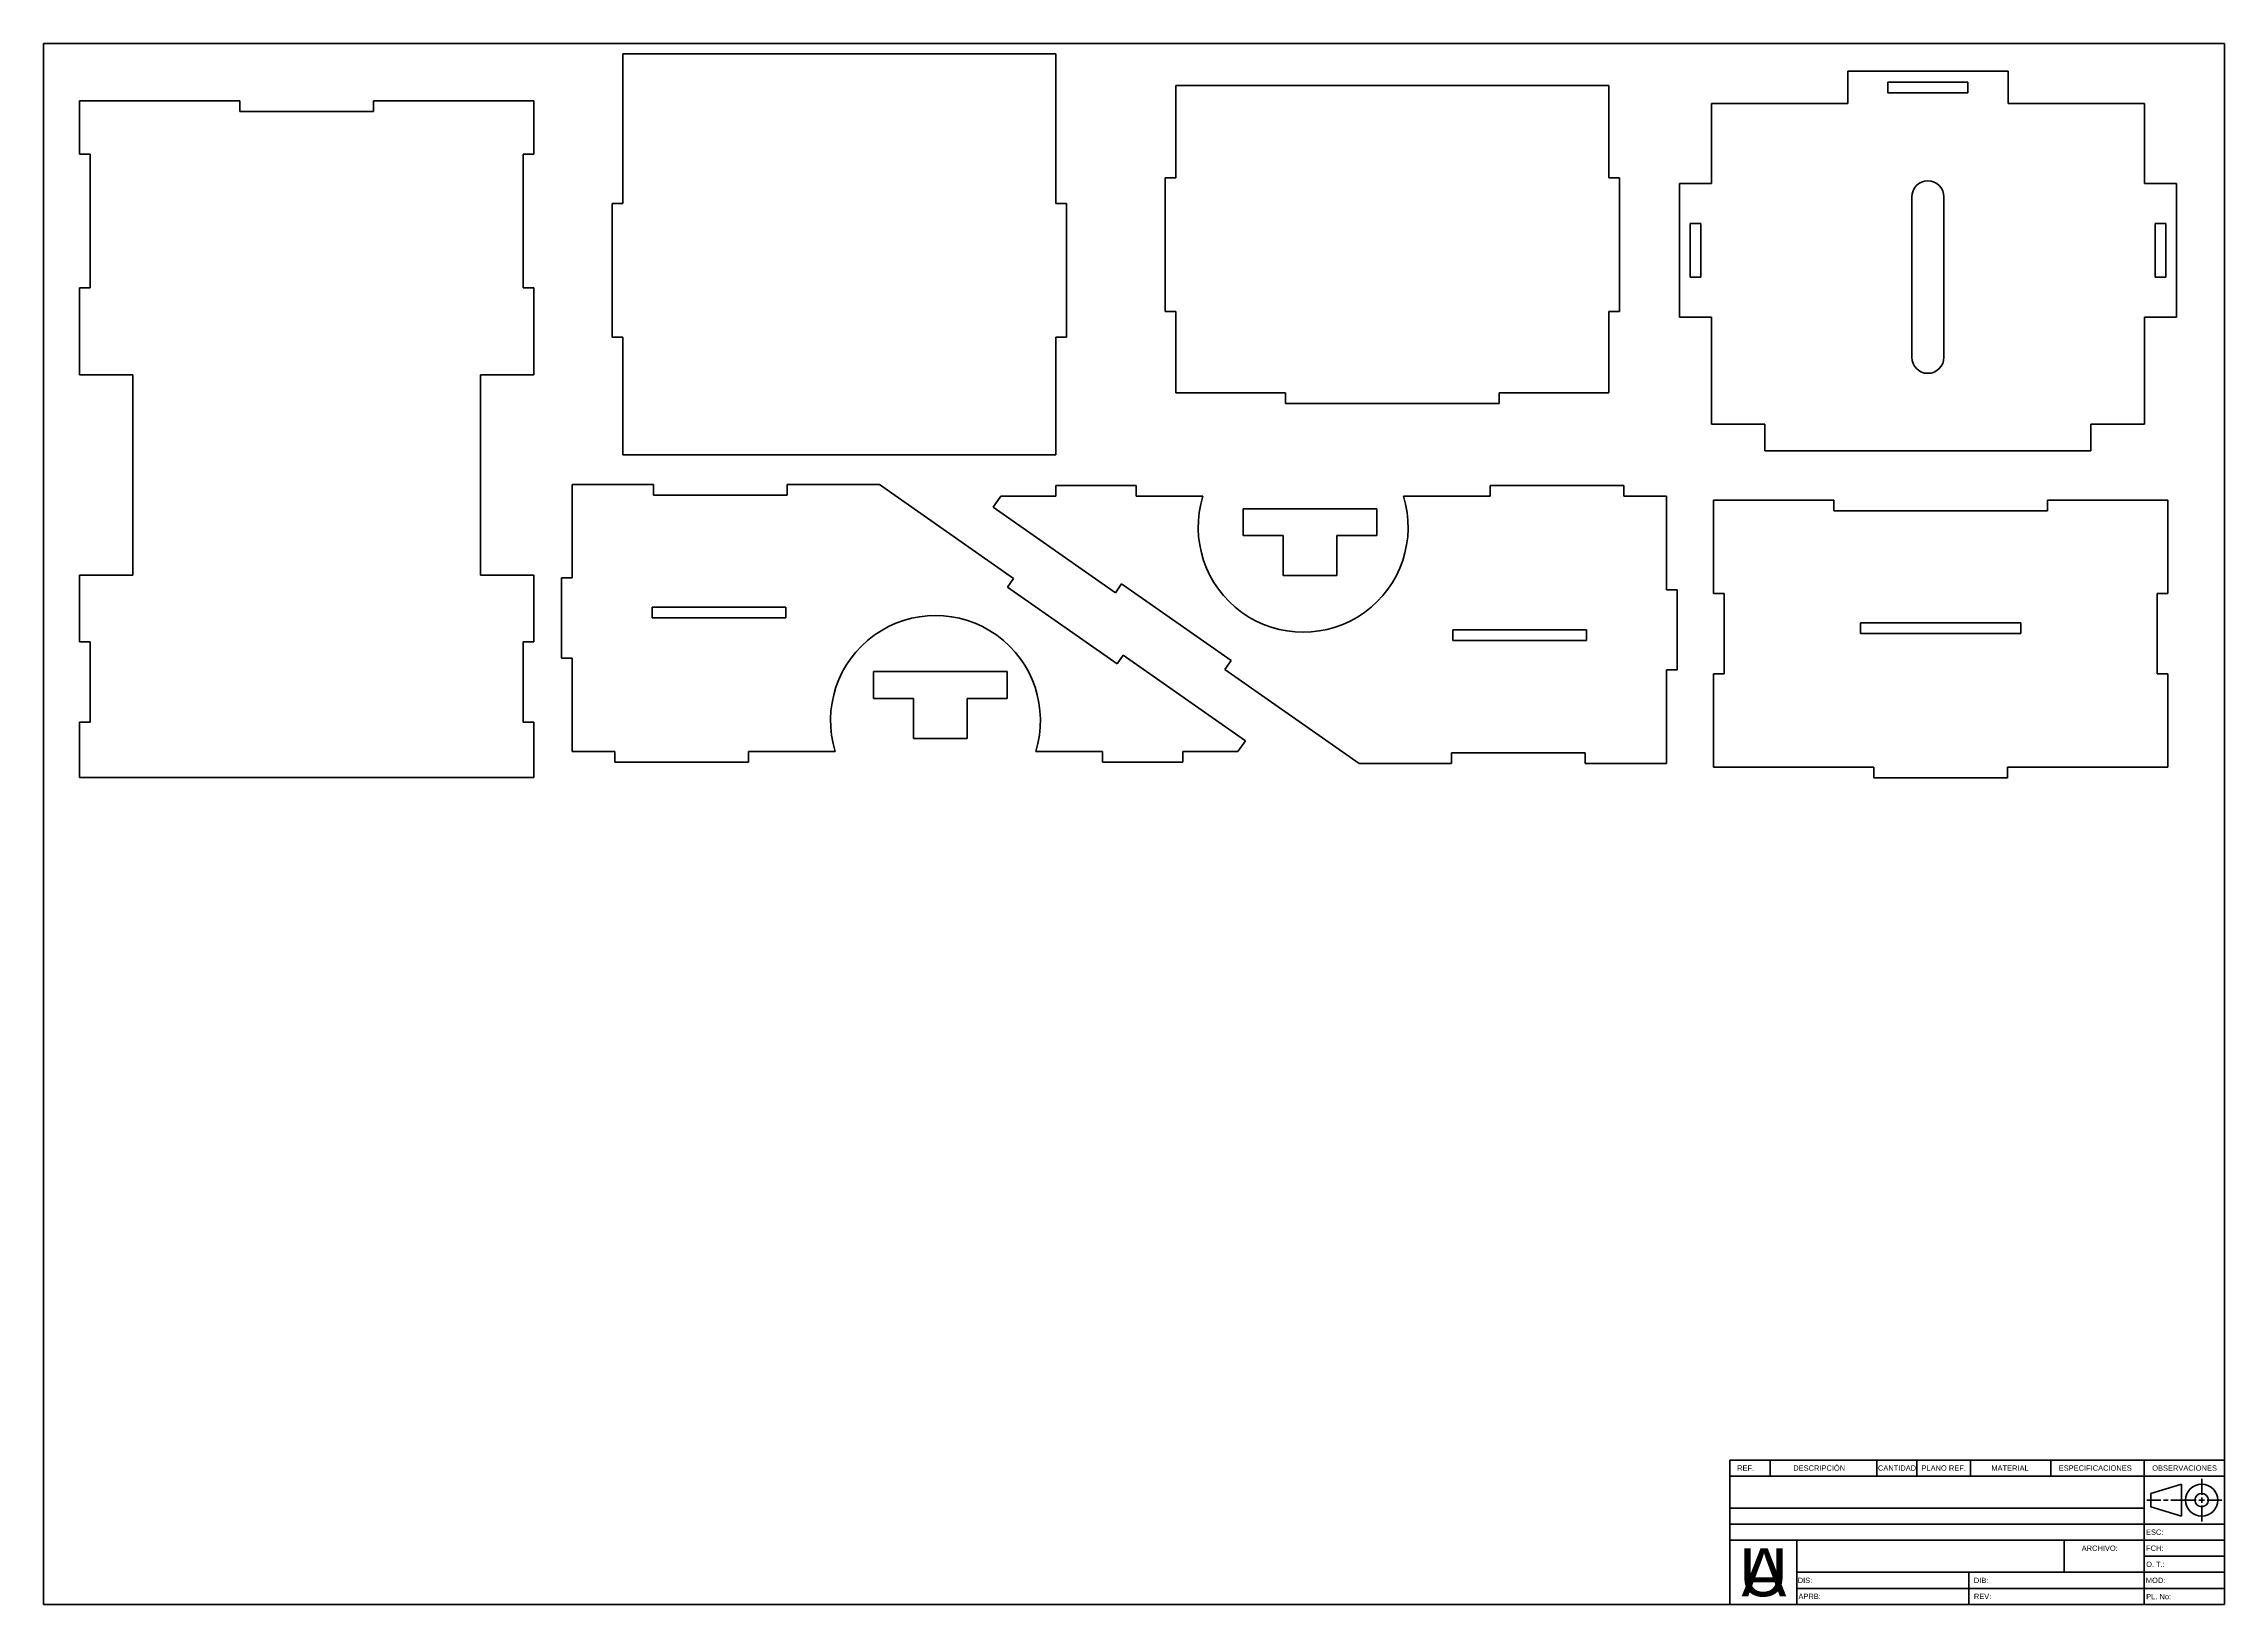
# Model space of a CAD drawing. Header units: millimetres. Extents: x 20 to 836, y 5 to 589.
import ezdxf
from ezdxf.enums import TextEntityAlignment as Align

# ---------------------------------------------------------------- set-up
doc = ezdxf.new("R2010")
doc.units = ezdxf.units.MM
for name, color, linetype, lineweight in [('Border (ISO)', 7, 'Continuous', 70), ('Title (ISO)', 7, 'Continuous', 50), ('Visible (ISO)', 7, 'Continuous', 50)]:
    doc.layers.add(name, color=color, linetype=linetype, lineweight=lineweight)
doc.styles.add('Note Text (ISO)', font='tahoma.ttf')
doc.styles.add('Text Style20', font='arial.ttf')
doc.styles.add('Text Style40', font='arial.ttf')
doc.styles.add('Text Style56', font='arial.ttf')

# ---------------------------------------------------------------- blocks, each defined once
blk = doc.blocks.new('Borders ISO')
at = {"layer": 'Border (ISO)'}
for p, q in [((20, 589), (836, 589)), ((20, 5), (20, 589)), ((836, 589), (836, 5)), ((836, 5), (20, 5))]:
    blk.add_line(p, q, dxfattribs=at)
blk = doc.blocks.new('Title Blocks ISOUdeA')
at = {"layer": 'Title (ISO)'}
for p, q in [((271.71, 174), (86.71, 174)), ((86.71, 174), (86.71, 120)), ((101.71, 168), (101.71, 174)), ((101.71, 174), (101.71, 168)), ((141.69, 174), (141.69, 168)), ((141.69, 174), (141.69, 168)), ((156.69, 174), (156.69, 168)), ((176.69, 174), (176.69, 168)), ((206.71, 174), (206.71, 168)), ((241.71, 120), (241.71, 174)), ((271.71, 120), (271.71, 174)), ((86.71, 168), (271.71, 168)), ((241.71, 168), (271.71, 168)), ((241.71, 150), (241.71, 168)), ((255.71, 165), (244.21, 161.5)), ((255.71, 153), (255.71, 165)), ((263.21, 167), (263.21, 161)), ((271.71, 168), (271.71, 150)), ((86.71, 156), (241.71, 156)), ((247.91, 159), (242.71, 159)), ((244.21, 161.5), (244.21, 156.5)), ((244.21, 156.5), (255.71, 153)), ((250.71, 159), (248.91, 159)), ((261.21, 159), (251.71, 159)), ((262.21, 159), (264.21, 159)), ((263.21, 160), (263.21, 158)), ((263.21, 157), (263.21, 151)), ((265.21, 159), (270.71, 159)), ((86.71, 150), (271.71, 150)), ((271.71, 150), (241.71, 150)), ((86.71, 144), (271.71, 144)), ((86.71, 144), (111.71, 144)), ((86.71, 144), (86.71, 120)), ((111.71, 144), (111.71, 120)), ((211.71, 144), (211.71, 132)), ((271.71, 132), (111.71, 132)), ((176.07, 120), (176.07, 132)), ((241.71, 138), (271.71, 138)), ((111.71, 126), (271.71, 126)), ((86.71, 120), (271.71, 120))]:
    blk.add_line(p, q, dxfattribs=at)
for radius in [6, 2.5]:
    blk.add_circle((263.21, 159), radius, dxfattribs=at)
at = {"layer": 'Title (ISO)', "style": 'Note Text (ISO)'}
for s, insert, char_height, width, attachment_point in [('\\fArial|b0|i0;{\\H2.0000;REF.}', (92.58, 171), 2, 15.0045, 5), ('\\fArial|b0|i0;{\\H2.0000;DESCRIPCIÓN}', (120.09, 171), 2, 40.0397, 5), ('\\fArial|b0|i0;{\\H2.0000;CANTIDAD}', (149.23, 171), 2, 15.0033, 5), ('\\fArial|b0|i0;{\\H2.0000;PLANO REF.}', (166.68, 171), 2, 20.0141, 5), ('\\fArial|b0|i0;{\\H2.0000;MATERIAL}', (191.5, 171), 2, 30.0011, 5), ('\\fArial|b0|i0;{\\H2.0000;ESPECIFICACIONES}', (223.38, 171), 2, 33.3891, 5), ('\\fArial|b0|i0;{\\H2.0000;OBSERVACIONES}', (256.81, 171), 2, 29.9491, 5), ('\\fArial|b0|i0;{\\H2.0000;ESC:}', (245.65, 147), 2, 6.6713, 5), ('\\fArial|b0|i0;{\\H18.0000;U}', (90.17, 141.01), 18, 23.3668, 1), ('\\fArial|b0|i0;{\\H2.0000;ARCHIVO:}', (225.07, 141), 2, 30, 5), ('\\fArial|b0|i0;{\\H2.0000;FCH:}', (245.64, 141), 2, 6.6713, 5), ('\\fArial|b0|i0;{\\H2.0000;O. T.:}', (245.93, 135), 2, 7.1965, 5), ('\\fArial|b0|i0;{\\H2.0000;DIS:}', (114.78, 128.98), 2, 5.4345, 5), ('\\fArial|b0|i0;{\\H2.0000;APRB:}', (116.52, 123), 2, 8.7545, 5), ('\\fArial|b0|i0;{\\H2.0000;DIB:}', (180.68, 128.98), 2, 5.4345, 5), ('\\fArial|b0|i0;{\\H2.0000;REV:}', (181.23, 123), 2, 6.5229, 5), ('\\fArial|b0|i0;{\\H2.0000;MOD:}', (245.98, 128.98), 2, 7.3202, 5), ('\\fArial|b0|i0;{\\H2.0000;PL. No:}', (247.11, 122.9), 2, 9.5932, 5)]:
    blk.add_mtext(s, dxfattribs=dict(at, insert=insert, char_height=char_height, width=width, attachment_point=attachment_point))
at = {"layer": 'Title (ISO)', "insert": (91.05, 141.01), "char_height": 18, "attachment_point": 1, "style": 'Note Text (ISO)'}
blk.add_mtext('\\fArial|b0|i0;{\\H18.0000;A}', dxfattribs=at)
at = {"layer": 'Title (ISO)'}
for tag, height, style, p in [('¿Nombre_de_la_empresa?', 5, 'Text Style20', (162.57, 162)), ('¿Nombre_de_la_Subsección?', 3, 'Text Style56', (162.57, 147)), ('¿Nombre_de_la_sección?', 3, 'Text Style56', (162.57, 153)), ('¿Escala?', 2, 'Text Style40', (261.16, 147)), ('¿Nombre_del_Ensamble?', 3, 'Text Style56', (161.71, 138)), ('¿Fecha_?', 2, 'Text Style40', (259.28, 141)), ('¿Archivo_?', 2, 'Text Style40', (225.07, 135)), ('¿Orden_de_trabajo_?', 2, 'Text Style40', (259.71, 135)), ('¿Nombre_del_Diseñador_?', 2, 'Text Style40', (133.6, 128.98)), ('¿Nombre_de_Quien_Aprueba_?', 2, 'Text Style40', (139.51, 123)), ('¿Nombre_del_Dibujante_?', 2, 'Text Style40', (199.33, 128.98)), ('¿Nombre_del_Revisor_?', 2, 'Text Style40', (198.99, 123)), ('¿No_Plano_?', 2, 'Text Style40', (260.86, 122.9)), ('¿Modelo_?', 2, 'Text Style40', (259.77, 128.98))]:
    blk.add_attdef(tag, text='', height=height, dxfattribs=dict(at, style=style)).set_placement(p, align=Align.MIDDLE_CENTER)

msp = doc.modelspace()

# ---------------------------------------------------------------- linework, layer by layer
at = {"layer": 'Visible (ISO)'}
for p, q in [((236.74, 585.12), (236.74, 529.2)), ((398.74, 585.12), (236.74, 585.12)), ((398.74, 529.2), (398.74, 585.12)), ((443.68, 573.3), (605.68, 573.3)), ((443.68, 538.8), (443.68, 573.3)), ((605.68, 538.8), (605.68, 573.3)), ((695.06, 578.63), (755.06, 578.63)), ((695.06, 566.63), (695.06, 578.63)), ((710.06, 574.63), (740.06, 574.63)), ((710.06, 570.63), (710.06, 574.63)), ((740.06, 574.63), (740.06, 570.63)), ((755.06, 566.63), (755.06, 578.63)), ((93.44, 567.6), (33.44, 567.6)), ((33.44, 567.6), (33.44, 547.6)), ((93.44, 563.6), (93.44, 567.6)), ((143.44, 563.6), (93.44, 563.6)), ((203.44, 567.6), (143.44, 567.6)), ((143.44, 567.6), (143.44, 563.6)), ((203.44, 547.6), (203.44, 567.6)), ((644.06, 566.63), (644.06, 536.63)), ((695.06, 566.63), (644.06, 566.63)), ((740.06, 570.63), (710.06, 570.63)), ((806.06, 566.63), (755.06, 566.63)), ((806.06, 536.63), (806.06, 566.63)), ((33.44, 547.6), (37.44, 547.6)), ((37.44, 547.6), (37.44, 497.6)), ((199.44, 497.6), (199.44, 547.6)), ((199.44, 547.6), (203.44, 547.6)), ((443.68, 538.8), (439.68, 538.8)), ((439.68, 488.8), (439.68, 538.8)), ((605.68, 538.8), (609.68, 538.8)), ((609.68, 488.8), (609.68, 538.8)), ((644.06, 536.63), (632.06, 536.63)), ((632.06, 536.63), (632.06, 486.63)), ((719.06, 471.63), (719.06, 531.63)), ((731.06, 531.63), (731.06, 471.63)), ((806.06, 536.63), (818.06, 536.63)), ((818.06, 536.63), (818.06, 486.63)), ((236.74, 529.2), (232.74, 529.2)), ((232.74, 479.2), (232.74, 529.2)), ((398.74, 529.2), (402.74, 529.2)), ((402.74, 479.2), (402.74, 529.2)), ((636.06, 521.63), (640.06, 521.63)), ((636.06, 501.63), (636.06, 521.63)), ((640.06, 521.63), (640.06, 501.63)), ((810.06, 521.63), (814.06, 521.63)), ((810.06, 501.63), (810.06, 521.63)), ((814.06, 521.63), (814.06, 501.63)), ((640.06, 501.63), (636.06, 501.63)), ((814.06, 501.63), (810.06, 501.63)), ((33.44, 497.6), (33.44, 465.1)), ((37.44, 497.6), (33.44, 497.6)), ((203.44, 497.6), (199.44, 497.6)), ((203.44, 465.1), (203.44, 497.6)), ((443.68, 488.8), (439.68, 488.8)), ((443.68, 488.8), (443.68, 458.3)), ((605.68, 488.8), (609.68, 488.8)), ((605.68, 458.3), (605.68, 488.8)), ((644.06, 486.63), (632.06, 486.63)), ((644.06, 486.63), (644.06, 446.63)), ((806.06, 446.63), (806.06, 486.63)), ((806.06, 486.63), (818.06, 486.63)), ((236.74, 479.2), (232.74, 479.2)), ((236.74, 479.2), (236.74, 435.12)), ((398.74, 479.2), (402.74, 479.2)), ((398.74, 435.12), (398.74, 479.2)), ((33.44, 465.1), (53.44, 465.1)), ((53.44, 465.1), (53.44, 390.1)), ((183.44, 390.1), (183.44, 465.1)), ((183.44, 465.1), (203.44, 465.1)), ((443.68, 458.3), (484.68, 458.3)), ((484.68, 458.3), (484.68, 454.3)), ((564.68, 458.3), (605.68, 458.3)), ((564.68, 458.3), (564.68, 454.3)), ((564.68, 454.3), (484.68, 454.3)), ((644.06, 446.63), (664.06, 446.63)), ((664.06, 446.63), (664.06, 436.63)), ((786.06, 446.63), (806.06, 446.63)), ((786.06, 436.63), (786.06, 446.63)), ((236.74, 435.12), (398.74, 435.12)), ((664.06, 436.63), (786.06, 436.63)), ((217.72, 424.09), (248.22, 424.09)), ((217.72, 424.09), (217.72, 389.09)), ((248.22, 420.09), (248.22, 424.09)), ((298.22, 420.09), (248.22, 420.09)), ((298.22, 424.09), (332.72, 424.09)), ((298.22, 424.09), (298.22, 420.09)), ((382.97, 388.91), (332.72, 424.09)), ((378.13, 419.67), (375.28, 415.61)), ((398.8, 419.67), (378.13, 419.67)), ((398.8, 419.67), (398.8, 423.67)), ((398.8, 423.67), (428.8, 423.67)), ((428.8, 419.67), (428.8, 423.67)), ((453.8, 419.67), (428.8, 419.67)), ((561.3, 419.67), (528.8, 419.67)), ((561.3, 423.67), (611.3, 423.67)), ((561.3, 419.67), (561.3, 423.67)), ((611.3, 419.67), (611.3, 423.67)), ((627.3, 419.67), (611.3, 419.67)), ((627.3, 384.67), (627.3, 419.67)), ((689.83, 418.23), (644.83, 418.23)), ((644.83, 418.23), (644.83, 383.23)), ((689.83, 414.23), (689.83, 418.23)), ((769.83, 418.23), (769.83, 414.23)), ((814.83, 418.23), (769.83, 418.23)), ((814.83, 383.23), (814.83, 418.23)), ((375.28, 415.61), (421.09, 383.54)), ((468.86, 414.97), (468.86, 404.97)), ((518.86, 414.97), (468.86, 414.97)), ((518.86, 404.97), (518.86, 414.97)), ((769.83, 414.23), (689.83, 414.23)), ((468.86, 404.97), (483.86, 404.97)), ((483.86, 404.97), (483.86, 389.97)), ((503.86, 404.97), (518.86, 404.97)), ((503.86, 389.97), (503.86, 404.97)), ((33.44, 390.1), (33.44, 365.1)), ((53.44, 390.1), (33.44, 390.1)), ((203.44, 390.1), (183.44, 390.1)), ((203.44, 390.1), (203.44, 365.1)), ((213.72, 389.09), (213.72, 359.09)), ((217.72, 389.09), (213.72, 389.09)), ((380.68, 385.63), (382.97, 388.91)), ((421.64, 356.95), (380.68, 385.63)), ((421.09, 383.54), (423.38, 386.82)), ((423.38, 386.82), (464.34, 358.14)), ((483.86, 389.97), (503.86, 389.97)), ((631.3, 384.67), (627.3, 384.67)), ((631.3, 354.67), (631.3, 384.67)), ((247.72, 374.09), (247.72, 378.09)), ((247.72, 378.09), (297.72, 378.09)), ((297.72, 378.09), (297.72, 374.09)), ((644.83, 383.23), (648.83, 383.23)), ((648.83, 383.23), (648.83, 353.23)), ((810.83, 353.23), (810.83, 383.23)), ((810.83, 383.23), (814.83, 383.23)), ((297.72, 374.09), (247.72, 374.09)), ((547.3, 365.67), (547.3, 369.67)), ((547.3, 369.67), (597.3, 369.67)), ((597.3, 369.67), (597.3, 365.67)), ((699.83, 368.23), (699.83, 372.23)), ((699.83, 372.23), (759.83, 372.23)), ((759.83, 368.23), (699.83, 368.23)), ((759.83, 372.23), (759.83, 368.23)), ((33.44, 365.1), (37.44, 365.1)), ((37.44, 365.1), (37.44, 335.1)), ((199.44, 335.1), (199.44, 365.1)), ((199.44, 365.1), (203.44, 365.1)), ((213.72, 359.09), (217.72, 359.09)), ((217.72, 359.09), (217.72, 324.09)), ((423.93, 360.23), (421.64, 356.95)), ((469.74, 328.16), (423.93, 360.23)), ((597.3, 365.67), (547.3, 365.67)), ((330.54, 354.01), (330.54, 344.01)), ((380.54, 354.01), (330.54, 354.01)), ((380.54, 344.01), (380.54, 354.01)), ((464.34, 358.14), (462.05, 354.86)), ((462.05, 354.86), (512.3, 319.67)), ((627.3, 319.67), (627.3, 354.67)), ((627.3, 354.67), (631.3, 354.67)), ((644.83, 353.23), (644.83, 318.23)), ((648.83, 353.23), (644.83, 353.23)), ((814.83, 353.23), (810.83, 353.23)), ((814.83, 318.23), (814.83, 353.23)), ((330.54, 344.01), (345.54, 344.01)), ((345.54, 344.01), (345.54, 329.01)), ((365.54, 344.01), (380.54, 344.01)), ((365.54, 329.01), (365.54, 344.01)), ((33.44, 335.1), (33.44, 314.43)), ((37.44, 335.1), (33.44, 335.1)), ((203.44, 335.1), (199.44, 335.1)), ((203.44, 335.1), (203.44, 314.43)), ((345.54, 329.01), (365.54, 329.01)), ((466.89, 324.09), (469.74, 328.16)), ((217.72, 324.09), (233.72, 324.09)), ((233.72, 324.09), (233.72, 320.09)), ((283.72, 320.09), (233.72, 320.09)), ((283.72, 324.09), (316.22, 324.09)), ((283.72, 324.09), (283.72, 320.09)), ((391.22, 324.09), (416.22, 324.09)), ((416.22, 324.09), (416.22, 320.09)), ((446.22, 320.09), (416.22, 320.09)), ((446.22, 324.09), (446.22, 320.09)), ((446.22, 324.09), (466.89, 324.09)), ((546.8, 319.67), (512.3, 319.67)), ((546.8, 319.67), (546.8, 323.67)), ((546.8, 323.67), (596.8, 323.67)), ((596.8, 323.67), (596.8, 319.67)), ((627.3, 319.67), (596.8, 319.67)), ((203.44, 314.43), (33.44, 314.43)), ((644.83, 318.23), (704.83, 318.23)), ((704.83, 318.23), (704.83, 314.23)), ((754.83, 314.23), (704.83, 314.23)), ((754.83, 318.23), (814.83, 318.23)), ((754.83, 318.23), (754.83, 314.23))]:
    msp.add_line(p, q, dxfattribs=at)
for centre, radius, start, end in [((725.06, 531.63), 6, 0, 180), ((725.06, 471.63), 6, 180, 0), ((491.3, 408.03), 39.27, 162.75532, 17.24468), ((353.72, 335.73), 39.27, 342.75532, 197.24468)]:
    msp.add_arc(centre, radius, start, end, dxfattribs=at)

# ---------------------------------------------------------------- block references
for name, p in [('Borders ISO', (0, 0)), ('Title Blocks ISOUdeA', (564.29, -115))]:
    msp.add_blockref(name, p)

doc.saveas('drawing.dxf')
